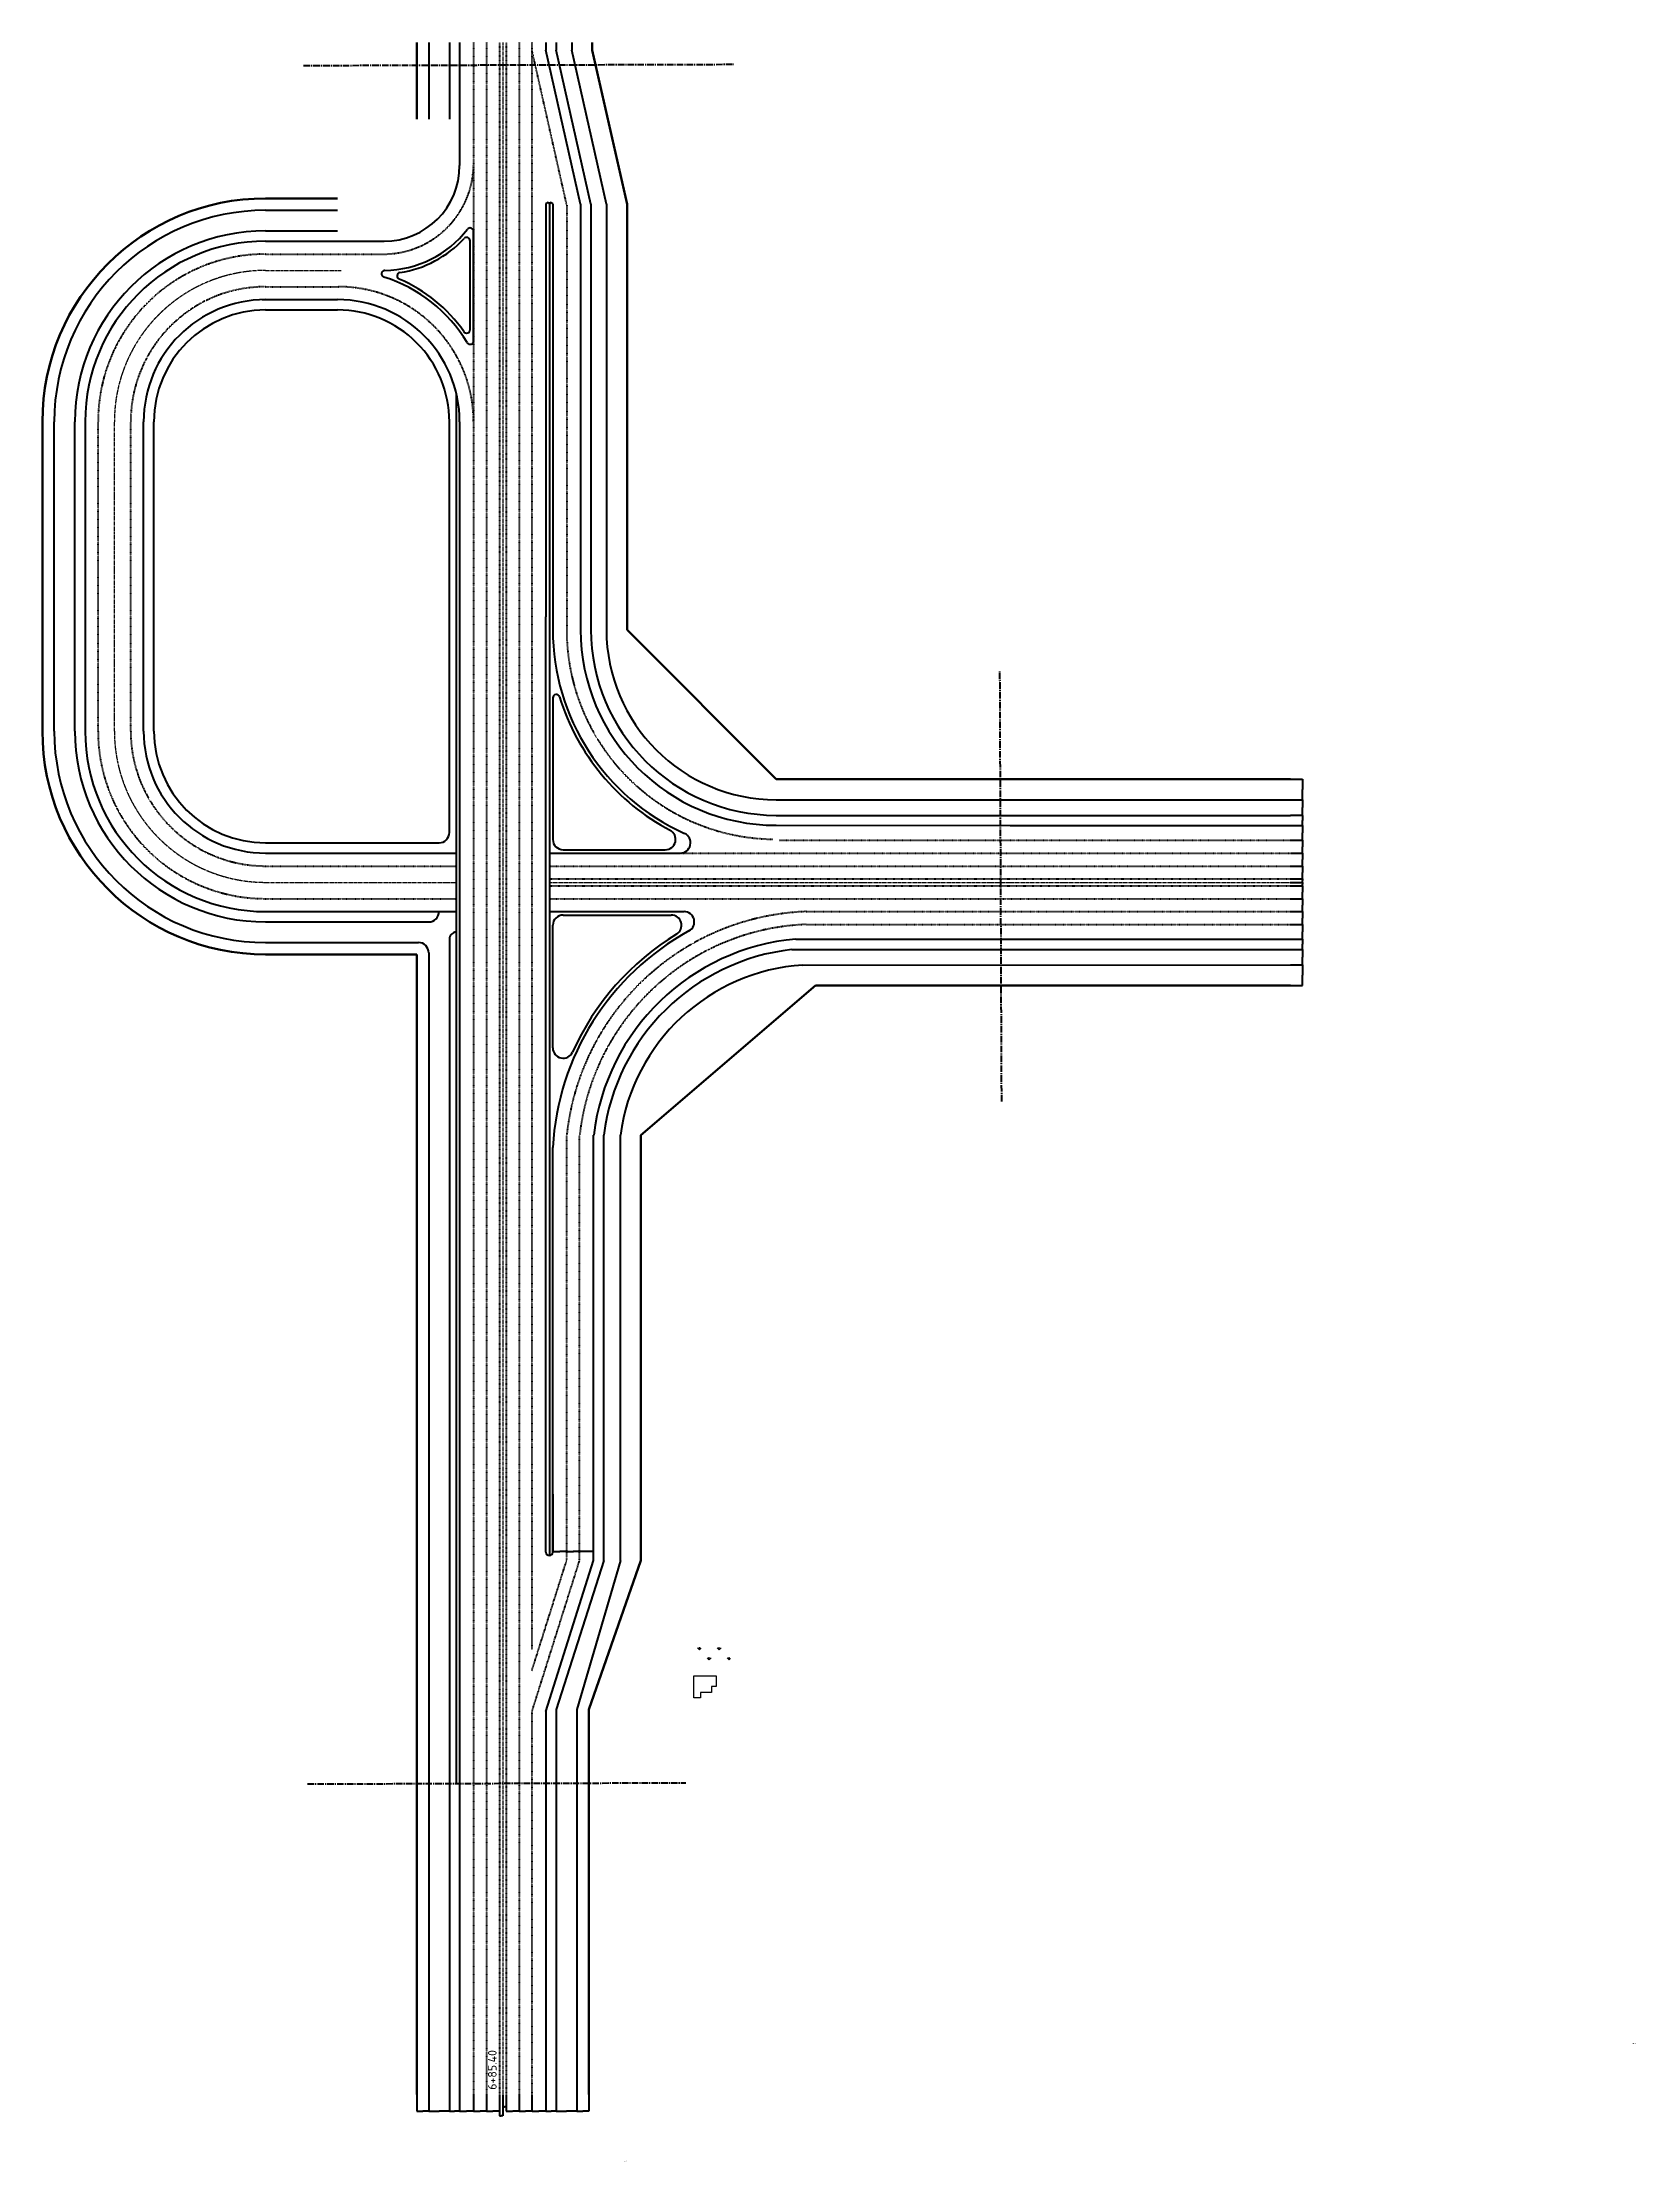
# Model space of a CAD drawing. Header units: millimetres. Extents: x -492806 to 8131902, y -181351 to 2373952.
# Drawn here: x 2627457 to 3090994, y -49613 to 566844 of the extents above; entities that cross this region are included whole.
import ezdxf

# ---------------------------------------------------------------- set-up
doc = ezdxf.new("R2010")
doc.units = ezdxf.units.MM
doc.header["$LTSCALE"] = 50
doc.linetypes.add('ACAD_ISO03W100', pattern=[30, 12, -18])
doc.linetypes.add('CENTER2', pattern=[28.575, 19.05, -3.175, 3.175, -3.175])
for name, color, linetype in [('C-ROAD-TEXT', 1, 'Continuous'), ('край проїзжої частини і тротуарів', 150, 'Continuous'), ('Отмостка', 7, 'Continuous'), ('Полоси руху', 2, 'ACAD_ISO03W100'), ('Трава', 80, 'Continuous')]:
    doc.layers.add(name, color=color, linetype=linetype)
for name, color, linetype, lineweight in [('text', 5, 'Continuous', 15), ('Забудова', 40, 'Continuous', 40), ('Оси магистралей', 1, 'CENTER2', 9), ('Червоні лінії', 1, 'Continuous', 30)]:
    doc.layers.add(name, color=color, linetype=linetype, lineweight=lineweight)
doc.styles.get("Standard").update_dxf_attribs({"font": 'tahoma.ttf'})
doc.styles.add('СПДС', font='isocpeur.ttf')
doc.dimstyles.get("Standard").update_dxf_attribs({"dimtxt": 0.18, "dimasz": 0.18, "dimexe": 0.18, "dimexo": 0.0625, "dimgap": 0.09, "dimtad": 0, "dimtih": 1, "dimtoh": 1, "dimdec": 4, "dimzin": 0, "dimdsep": 46, "dimtxsty": 'Standard', "dimcen": 0.09, "dimadec": 0, "dimazin": 0, "dimtfac": 1, "dimtdec": 4, "dimtofl": 0, "dimtmove": 0, "dimatfit": 3, "dimfxl": 1, "dimtolj": 1, "dimtzin": 0, "dimarcsym": 0})

# ---------------------------------------------------------------- blocks, each defined once
blk = doc.blocks.new('*D326')
at = {"layer": 'Defpoints', "color": 0, "transparency": 16777216}
for p in [(2736407, -29934), (2739857, -30069), (2739857, -34934)]:
    blk.add_point(p, dxfattribs=at)
at = {"layer": 'край проїзжої частини і тротуарів', "color": 0, "lineweight": -2, "transparency": 16777216}
for p, q in [((2736407, -29934), (2736407, -34934)), ((2739857, -30069), (2739857, -34934)), ((2736407, -34934), (2738130, -34934)), ((2739857, -34934), (2738135, -34934))]:
    blk.add_line(p, q, dxfattribs=at)
at = {"layer": 'край проїзжої частини і тротуарів', "color": 0, "transparency": 16777216}
for points in [[(2736407, -34934), (2736407, -34934), (2736407, -34934)], [(2739857, -34934), (2739857, -34934), (2739857, -34934)]]:
    blk.add_solid(points, dxfattribs=at)
at = {"layer": 'край проїзжої частини і тротуарів', "color": 0, "transparency": 16777216, "insert": (2738132, -34934), "char_height": 1, "attachment_point": 5}
blk.add_mtext('\\A1;3450.36', dxfattribs=at)
blk = doc.blocks.new('*D327')
at = {"layer": 'Defpoints', "color": 0, "transparency": 16777216}
for p in [(2739857, -30131), (2745857, -30069), (2745857, -34920)]:
    blk.add_point(p, dxfattribs=at)
at = {"layer": 'край проїзжої частини і тротуарів', "color": 0, "lineweight": -2, "transparency": 16777216}
for p, q in [((2739857, -30132), (2739857, -34920)), ((2745857, -30069), (2745857, -34920)), ((2739858, -34920), (2742855, -34920)), ((2745857, -34920), (2742860, -34920))]:
    blk.add_line(p, q, dxfattribs=at)
at = {"layer": 'край проїзжої частини і тротуарів', "color": 0, "transparency": 16777216}
for points in [[(2739858, -34920), (2739858, -34920), (2739857, -34920)], [(2745857, -34920), (2745857, -34920), (2745857, -34920)]]:
    blk.add_solid(points, dxfattribs=at)
at = {"layer": 'край проїзжої частини і тротуарів', "color": 0, "transparency": 16777216, "insert": (2742857, -34920), "char_height": 1, "attachment_point": 5}
blk.add_mtext('\\A1;6000.00', dxfattribs=at)
blk = doc.blocks.new('*D328')
at = {"layer": 'Defpoints', "color": 0, "transparency": 16777216}
for p in [(2745857, -30069), (2748857, -30069), (2748857, -34920)]:
    blk.add_point(p, dxfattribs=at)
at = {"layer": 'край проїзжої частини і тротуарів', "color": 0, "lineweight": -2, "transparency": 16777216}
for p, q in [((2745857, -30069), (2745857, -34921)), ((2748857, -30069), (2748857, -34921)), ((2745858, -34920), (2747355, -34920)), ((2748857, -34920), (2747360, -34920))]:
    blk.add_line(p, q, dxfattribs=at)
at = {"layer": 'край проїзжої частини і тротуарів', "color": 0, "transparency": 16777216}
for points in [[(2745858, -34920), (2745858, -34920), (2745857, -34920)], [(2748857, -34920), (2748857, -34920), (2748857, -34920)]]:
    blk.add_solid(points, dxfattribs=at)
at = {"layer": 'край проїзжої частини і тротуарів', "color": 0, "transparency": 16777216, "insert": (2747357, -34920), "char_height": 1, "attachment_point": 5}
blk.add_mtext('\\A1;3000.00', dxfattribs=at)
blk = doc.blocks.new('*D329')
at = {"layer": 'Defpoints', "color": 0, "transparency": 16777216}
for p in [(2748857, -30131), (2752907, -30069), (2752907, -34919)]:
    blk.add_point(p, dxfattribs=at)
at = {"layer": 'край проїзжої частини і тротуарів', "color": 0, "lineweight": -2, "transparency": 16777216}
for p, q in [((2748857, -30132), (2748857, -34919)), ((2752907, -30069), (2752907, -34919)), ((2748858, -34919), (2750880, -34919)), ((2752907, -34919), (2750885, -34919))]:
    blk.add_line(p, q, dxfattribs=at)
at = {"layer": 'край проїзжої частини і тротуарів', "color": 0, "transparency": 16777216}
for points in [[(2748858, -34919), (2748858, -34919), (2748857, -34919)], [(2752907, -34919), (2752907, -34919), (2752907, -34919)]]:
    blk.add_solid(points, dxfattribs=at)
at = {"layer": 'край проїзжої частини і тротуарів', "color": 0, "transparency": 16777216, "insert": (2750882, -34919), "char_height": 1, "attachment_point": 5}
blk.add_mtext('\\A1;4050.00', dxfattribs=at)
blk = doc.blocks.new('*D330')
at = {"layer": 'Defpoints', "color": 0, "transparency": 16777216}
for p in [(2752907, -30069), (2756657, -30069), (2756657, -34921)]:
    blk.add_point(p, dxfattribs=at)
at = {"layer": 'край проїзжої частини і тротуарів', "color": 0, "lineweight": -2, "transparency": 16777216}
for p, q in [((2752907, -30069), (2752907, -34921)), ((2756657, -30069), (2756657, -34921)), ((2752908, -34921), (2754780, -34921)), ((2756657, -34921), (2754785, -34921))]:
    blk.add_line(p, q, dxfattribs=at)
at = {"layer": 'край проїзжої частини і тротуарів', "color": 0, "transparency": 16777216}
for points in [[(2752908, -34921), (2752908, -34921), (2752907, -34921)], [(2756657, -34921), (2756657, -34921), (2756657, -34921)]]:
    blk.add_solid(points, dxfattribs=at)
at = {"layer": 'край проїзжої частини і тротуарів', "color": 0, "transparency": 16777216, "insert": (2754782, -34921), "char_height": 1, "attachment_point": 5}
blk.add_mtext('\\A1;3750.00', dxfattribs=at)
blk = doc.blocks.new('*D331')
at = {"layer": 'Defpoints', "color": 0, "transparency": 16777216}
for p in [(2756657, -30069), (2760407, -30069), (2760407, -34908)]:
    blk.add_point(p, dxfattribs=at)
at = {"layer": 'край проїзжої частини і тротуарів', "color": 0, "lineweight": -2, "transparency": 16777216}
for p, q in [((2756657, -30069), (2756657, -34909)), ((2760407, -30069), (2760407, -34909)), ((2756658, -34908), (2758530, -34908)), ((2760407, -34908), (2758535, -34908))]:
    blk.add_line(p, q, dxfattribs=at)
at = {"layer": 'край проїзжої частини і тротуарів', "color": 0, "transparency": 16777216}
for points in [[(2756658, -34908), (2756658, -34908), (2756657, -34908)], [(2760407, -34908), (2760407, -34908), (2760407, -34908)]]:
    blk.add_solid(points, dxfattribs=at)
at = {"layer": 'край проїзжої частини і тротуарів', "color": 0, "transparency": 16777216, "insert": (2758532, -34908), "char_height": 1, "attachment_point": 5}
blk.add_mtext('\\A1;3750.00', dxfattribs=at)
blk = doc.blocks.new('*D332')
at = {"layer": 'Defpoints', "color": 0, "transparency": 16777216}
for p in [(2760407, -30069), (2761407, -30069), (2761407, -36304)]:
    blk.add_point(p, dxfattribs=at)
at = {"layer": 'край проїзжої частини і тротуарів', "color": 0, "lineweight": -2, "transparency": 16777216}
for p, q in [((2760407, -30069), (2760407, -36305)), ((2761407, -30069), (2761407, -36305)), ((2760408, -36304), (2760905, -36304)), ((2761407, -36304), (2760910, -36304))]:
    blk.add_line(p, q, dxfattribs=at)
at = {"layer": 'край проїзжої частини і тротуарів', "color": 0, "transparency": 16777216}
for points in [[(2760408, -36304), (2760408, -36304), (2760407, -36304)], [(2761407, -36304), (2761407, -36304), (2761407, -36304)]]:
    blk.add_solid(points, dxfattribs=at)
at = {"layer": 'край проїзжої частини і тротуарів', "color": 0, "transparency": 16777216, "insert": (2760907, -36304), "char_height": 1, "attachment_point": 5}
blk.add_mtext('\\A1;1000.00', dxfattribs=at)
blk = doc.blocks.new('*D333')
at = {"layer": 'Defpoints', "color": 0, "transparency": 16777216}
for p in [(2761407, -30131), (2762407, -30069), (2762407, -33702)]:
    blk.add_point(p, dxfattribs=at)
at = {"layer": 'край проїзжої частини і тротуарів', "color": 0, "lineweight": -2, "transparency": 16777216}
for p, q in [((2761407, -30132), (2761407, -33702)), ((2762407, -30069), (2762407, -33702)), ((2761408, -33702), (2761905, -33702)), ((2762407, -33702), (2761910, -33702))]:
    blk.add_line(p, q, dxfattribs=at)
at = {"layer": 'край проїзжої частини і тротуарів', "color": 0, "transparency": 16777216}
for points in [[(2761408, -33702), (2761408, -33702), (2761407, -33702)], [(2762407, -33702), (2762407, -33702), (2762407, -33702)]]:
    blk.add_solid(points, dxfattribs=at)
at = {"layer": 'край проїзжої частини і тротуарів', "color": 0, "transparency": 16777216, "insert": (2761907, -33702), "char_height": 1, "attachment_point": 5}
blk.add_mtext('\\A1;1000.00', dxfattribs=at)
blk = doc.blocks.new('*D334')
at = {"layer": 'Defpoints', "color": 0, "transparency": 16777216}
for p in [(2762407, -30131), (2766157, -30069), (2766157, -34903)]:
    blk.add_point(p, dxfattribs=at)
at = {"layer": 'край проїзжої частини і тротуарів', "color": 0, "lineweight": -2, "transparency": 16777216}
for p, q in [((2762407, -30132), (2762407, -34903)), ((2766157, -30069), (2766157, -34903)), ((2762408, -34903), (2764280, -34903)), ((2766157, -34903), (2764285, -34903))]:
    blk.add_line(p, q, dxfattribs=at)
at = {"layer": 'край проїзжої частини і тротуарів', "color": 0, "transparency": 16777216}
for points in [[(2762408, -34903), (2762408, -34903), (2762407, -34903)], [(2766157, -34903), (2766157, -34903), (2766157, -34903)]]:
    blk.add_solid(points, dxfattribs=at)
at = {"layer": 'край проїзжої частини і тротуарів', "color": 0, "transparency": 16777216, "insert": (2764282, -34903), "char_height": 1, "attachment_point": 5}
blk.add_mtext('\\A1;3750.00', dxfattribs=at)
blk = doc.blocks.new('*D335')
at = {"layer": 'Defpoints', "color": 0, "transparency": 16777216}
for p in [(2766157, -30131), (2769907, -30069), (2769907, -34892)]:
    blk.add_point(p, dxfattribs=at)
at = {"layer": 'край проїзжої частини і тротуарів', "color": 0, "lineweight": -2, "transparency": 16777216}
for p, q in [((2766157, -30132), (2766157, -34892)), ((2769907, -30069), (2769907, -34892)), ((2766158, -34892), (2768030, -34892)), ((2769907, -34892), (2768035, -34892))]:
    blk.add_line(p, q, dxfattribs=at)
at = {"layer": 'край проїзжої частини і тротуарів', "color": 0, "transparency": 16777216}
for points in [[(2766158, -34892), (2766158, -34892), (2766157, -34892)], [(2769907, -34892), (2769907, -34892), (2769907, -34892)]]:
    blk.add_solid(points, dxfattribs=at)
at = {"layer": 'край проїзжої частини і тротуарів', "color": 0, "transparency": 16777216, "insert": (2768032, -34892), "char_height": 1, "attachment_point": 5}
blk.add_mtext('\\A1;3750.00', dxfattribs=at)
blk = doc.blocks.new('*D336')
at = {"layer": 'Defpoints', "color": 0, "transparency": 16777216}
for p in [(2769907, -30131), (2773957, -30069), (2773957, -34913)]:
    blk.add_point(p, dxfattribs=at)
at = {"layer": 'край проїзжої частини і тротуарів', "color": 0, "lineweight": -2, "transparency": 16777216}
for p, q in [((2769907, -30132), (2769907, -34913)), ((2773957, -30069), (2773957, -34913)), ((2769908, -34913), (2771930, -34913)), ((2773957, -34913), (2771935, -34913))]:
    blk.add_line(p, q, dxfattribs=at)
at = {"layer": 'край проїзжої частини і тротуарів', "color": 0, "transparency": 16777216}
for points in [[(2769908, -34913), (2769908, -34913), (2769907, -34913)], [(2773957, -34913), (2773957, -34913), (2773957, -34913)]]:
    blk.add_solid(points, dxfattribs=at)
at = {"layer": 'край проїзжої частини і тротуарів', "color": 0, "transparency": 16777216, "insert": (2771932, -34913), "char_height": 1, "attachment_point": 5}
blk.add_mtext('\\A1;4050.00', dxfattribs=at)
blk = doc.blocks.new('*D337')
at = {"layer": 'Defpoints', "color": 0, "transparency": 16777216}
for p in [(2773957, -30131), (2776957, -30069), (2776957, -34913)]:
    blk.add_point(p, dxfattribs=at)
at = {"layer": 'край проїзжої частини і тротуарів', "color": 0, "lineweight": -2, "transparency": 16777216}
for p, q in [((2773957, -30132), (2773957, -34913)), ((2776957, -30069), (2776957, -34913)), ((2773958, -34913), (2775455, -34913)), ((2776957, -34913), (2775460, -34913))]:
    blk.add_line(p, q, dxfattribs=at)
at = {"layer": 'край проїзжої частини і тротуарів', "color": 0, "transparency": 16777216}
for points in [[(2773958, -34913), (2773958, -34913), (2773957, -34913)], [(2776957, -34913), (2776957, -34913), (2776957, -34913)]]:
    blk.add_solid(points, dxfattribs=at)
at = {"layer": 'край проїзжої частини і тротуарів', "color": 0, "transparency": 16777216, "insert": (2775457, -34913), "char_height": 1, "attachment_point": 5}
blk.add_mtext('\\A1;3000.00', dxfattribs=at)
blk = doc.blocks.new('*D338')
at = {"layer": 'Defpoints', "color": 0, "transparency": 16777216}
for p in [(2776957, -30131), (2782957, -30069), (2782957, -34921)]:
    blk.add_point(p, dxfattribs=at)
at = {"layer": 'край проїзжої частини і тротуарів', "color": 0, "lineweight": -2, "transparency": 16777216}
for p, q in [((2776957, -30132), (2776957, -34921)), ((2782957, -30069), (2782957, -34921)), ((2776958, -34921), (2779955, -34921)), ((2782957, -34921), (2779960, -34921))]:
    blk.add_line(p, q, dxfattribs=at)
at = {"layer": 'край проїзжої частини і тротуарів', "color": 0, "transparency": 16777216}
for points in [[(2776958, -34921), (2776958, -34921), (2776957, -34921)], [(2782957, -34921), (2782957, -34921), (2782957, -34921)]]:
    blk.add_solid(points, dxfattribs=at)
at = {"layer": 'край проїзжої частини і тротуарів', "color": 0, "transparency": 16777216, "insert": (2779957, -34921), "char_height": 1, "attachment_point": 5}
blk.add_mtext('\\A1;6000.00', dxfattribs=at)
blk = doc.blocks.new('*D339')
at = {"layer": 'Defpoints', "color": 0, "transparency": 16777216}
for p in [(2782957, -30131), (2786407, -30069), (2786407, -34926)]:
    blk.add_point(p, dxfattribs=at)
at = {"layer": 'край проїзжої частини і тротуарів', "color": 0, "lineweight": -2, "transparency": 16777216}
for p, q in [((2782957, -30132), (2782957, -34926)), ((2786407, -30069), (2786407, -34926)), ((2782958, -34926), (2784680, -34926)), ((2786407, -34926), (2784685, -34926))]:
    blk.add_line(p, q, dxfattribs=at)
at = {"layer": 'край проїзжої частини і тротуарів', "color": 0, "transparency": 16777216}
for points in [[(2782958, -34926), (2782958, -34926), (2782957, -34926)], [(2786407, -34926), (2786407, -34926), (2786407, -34926)]]:
    blk.add_solid(points, dxfattribs=at)
at = {"layer": 'край проїзжої частини і тротуарів', "color": 0, "transparency": 16777216, "insert": (2784682, -34926), "char_height": 1, "attachment_point": 5}
blk.add_mtext('\\A1;3450.00', dxfattribs=at)
blk = doc.blocks.new('*D324')
at = {"layer": 'Defpoints', "color": 0, "transparency": 16777216}
for p in [(2775957, 144506), (2780008, 127862), (2780008, 127862)]:
    blk.add_point(p, dxfattribs=at)
at = {"layer": 'край проїзжої частини і тротуарів', "color": 0, "lineweight": -2, "transparency": 16777216}
for p, q in [((2775957, 144506), (2775957, 127862)), ((2775958, 127862), (2777980, 127862)), ((2780008, 127862), (2777985, 127862)), ((2780008, 127862), (2780008, 127863))]:
    blk.add_line(p, q, dxfattribs=at)
at = {"layer": 'край проїзжої частини і тротуарів', "color": 0, "transparency": 16777216}
for points in [[(2775958, 127862), (2775958, 127862), (2775957, 127862)], [(2780008, 127862), (2780008, 127862), (2780008, 127862)]]:
    blk.add_solid(points, dxfattribs=at)
at = {"layer": 'край проїзжої частини і тротуарів', "color": 0, "transparency": 16777216, "insert": (2777983, 127862), "char_height": 1, "attachment_point": 5}
blk.add_mtext('\\A1;4050.64', dxfattribs=at)
blk = doc.blocks.new('*D325')
at = {"layer": 'Defpoints', "color": 0, "transparency": 16777216}
for p in [(2780008, 127853), (2783758, 127853), (2783758, 127853)]:
    blk.add_point(p, dxfattribs=at)
at = {"layer": 'край проїзжої частини і тротуарів', "color": 0, "lineweight": -2, "transparency": 16777216}
for p, q in [((2780008, 127853), (2780008, 127853)), ((2780008, 127853), (2781880, 127853)), ((2783757, 127853), (2781885, 127853)), ((2783758, 127853), (2783758, 127853))]:
    blk.add_line(p, q, dxfattribs=at)
at = {"layer": 'край проїзжої частини і тротуарів', "color": 0, "transparency": 16777216}
for points in [[(2780008, 127853), (2780008, 127853), (2780008, 127853)], [(2783757, 127853), (2783757, 127853), (2783758, 127853)]]:
    blk.add_solid(points, dxfattribs=at)
at = {"layer": 'край проїзжої частини і тротуарів', "color": 0, "transparency": 16777216, "insert": (2781883, 127853), "char_height": 1, "attachment_point": 5}
blk.add_mtext('\\A1;3750.00', dxfattribs=at)
blk = doc.blocks.new('*D340')
at = {"layer": 'Defpoints', "color": 0, "transparency": 16777216}
for p in [(2780008, 127853), (2787808, 127853), (2787808, 125258)]:
    blk.add_point(p, dxfattribs=at)
at = {"layer": 'край проїзжої частини і тротуарів', "color": 0, "lineweight": -2, "transparency": 16777216}
for p, q in [((2780008, 127853), (2780008, 127853)), ((2780008, 127853), (2782030, 127853)), ((2787807, 127853), (2782036, 127853)), ((2787808, 125258), (2787808, 127853))]:
    blk.add_line(p, q, dxfattribs=at)
at = {"layer": 'край проїзжої частини і тротуарів', "color": 0, "transparency": 16777216}
for points in [[(2780008, 127853), (2780008, 127853), (2780008, 127853)], [(2787807, 127853), (2787807, 127853), (2787808, 127853)]]:
    blk.add_solid(points, dxfattribs=at)
at = {"layer": 'край проїзжої частини і тротуарів', "color": 0, "transparency": 16777216, "insert": (2782033, 127853), "char_height": 1, "attachment_point": 5}
blk.add_mtext('\\A1;7799.82', dxfattribs=at)
blk = doc.blocks.new('*D341')
at = {"layer": 'Defpoints', "color": 0, "transparency": 16777216}
for p in [(2990611, 352503), (2990611, 346503), (2994049, 346503)]:
    blk.add_point(p, dxfattribs=at)
at = {"layer": 'край проїзжої частини і тротуарів', "color": 0, "lineweight": -2, "transparency": 16777216}
for p, q in [((2990611, 352503), (2994049, 352503)), ((2994049, 352502), (2994049, 349503)), ((2990611, 346503), (2994049, 346503)), ((2994049, 346503), (2994049, 349502))]:
    blk.add_line(p, q, dxfattribs=at)
at = {"layer": 'край проїзжої частини і тротуарів', "color": 0, "transparency": 16777216}
for points in [[(2994049, 352502), (2994049, 352502), (2994049, 352503)], [(2994049, 346503), (2994049, 346503), (2994049, 346503)]]:
    blk.add_solid(points, dxfattribs=at)
at = {"layer": 'край проїзжої частини і тротуарів', "color": 0, "transparency": 16777216, "insert": (2994049, 349503), "char_height": 1, "attachment_point": 5}
blk.add_mtext('\\A1;6000.00', dxfattribs=at)
blk = doc.blocks.new('*D342')
at = {"layer": 'Defpoints', "color": 0, "transparency": 16777216}
for p in [(2990611, 346503), (2990611, 342003), (2994049, 342003)]:
    blk.add_point(p, dxfattribs=at)
at = {"layer": 'край проїзжої частини і тротуарів', "color": 0, "lineweight": -2, "transparency": 16777216}
for p, q in [((2990611, 346503), (2994049, 346503)), ((2994049, 346502), (2994049, 344253)), ((2990611, 342003), (2994049, 342003)), ((2994049, 342003), (2994049, 344252))]:
    blk.add_line(p, q, dxfattribs=at)
at = {"layer": 'край проїзжої частини і тротуарів', "color": 0, "transparency": 16777216}
for points in [[(2994049, 346502), (2994049, 346502), (2994049, 346503)], [(2994049, 342003), (2994049, 342003), (2994049, 342003)]]:
    blk.add_solid(points, dxfattribs=at)
at = {"layer": 'край проїзжої частини і тротуарів', "color": 0, "transparency": 16777216, "insert": (2994049, 344253), "char_height": 1, "attachment_point": 5}
blk.add_mtext('\\A1;4500.00', dxfattribs=at)
blk = doc.blocks.new('*D343')
at = {"layer": 'Defpoints', "color": 0, "transparency": 16777216}
for p in [(2990611, 342003), (2990611, 339003), (2994049, 339003)]:
    blk.add_point(p, dxfattribs=at)
at = {"layer": 'край проїзжої частини і тротуарів', "color": 0, "lineweight": -2, "transparency": 16777216}
for p, q in [((2990611, 342003), (2994049, 342003)), ((2994049, 342002), (2994049, 340503)), ((2994049, 339003), (2994049, 340502)), ((2990611, 339003), (2994049, 339003))]:
    blk.add_line(p, q, dxfattribs=at)
at = {"layer": 'край проїзжої частини і тротуарів', "color": 0, "transparency": 16777216}
for points in [[(2994049, 342002), (2994049, 342002), (2994049, 342003)], [(2994049, 339003), (2994049, 339003), (2994049, 339003)]]:
    blk.add_solid(points, dxfattribs=at)
at = {"layer": 'край проїзжої частини і тротуарів', "color": 0, "transparency": 16777216, "insert": (2994049, 340503), "char_height": 1, "attachment_point": 5}
blk.add_mtext('\\A1;3000.00', dxfattribs=at)
blk = doc.blocks.new('*D344')
at = {"layer": 'Defpoints', "color": 0, "transparency": 16777216}
for p in [(2990611, 339003), (2990611, 334753), (2994049, 334753)]:
    blk.add_point(p, dxfattribs=at)
at = {"layer": 'край проїзжої частини і тротуарів', "color": 0, "lineweight": -2, "transparency": 16777216}
for p, q in [((2990611, 339003), (2994049, 339003)), ((2990611, 334753), (2994049, 334753)), ((2994049, 339002), (2994049, 336878)), ((2994049, 334753), (2994049, 336877))]:
    blk.add_line(p, q, dxfattribs=at)
at = {"layer": 'край проїзжої частини і тротуарів', "color": 0, "transparency": 16777216}
for points in [[(2994049, 339002), (2994049, 339002), (2994049, 339003)], [(2994049, 334753), (2994049, 334753), (2994049, 334753)]]:
    blk.add_solid(points, dxfattribs=at)
at = {"layer": 'край проїзжої частини і тротуарів', "color": 0, "transparency": 16777216, "insert": (2994049, 336878), "char_height": 1, "attachment_point": 5}
blk.add_mtext('\\A1;4250.00', dxfattribs=at)
blk = doc.blocks.new('*D345')
at = {"layer": 'Defpoints', "color": 0, "transparency": 16777216}
for p in [(2990611, 334753), (2990611, 331003), (2994049, 331003)]:
    blk.add_point(p, dxfattribs=at)
at = {"layer": 'край проїзжої частини і тротуарів', "color": 0, "lineweight": -2, "transparency": 16777216}
for p, q in [((2990611, 334753), (2994049, 334753)), ((2994049, 334752), (2994049, 332878)), ((2990611, 331003), (2994049, 331003)), ((2994049, 331003), (2994049, 332877))]:
    blk.add_line(p, q, dxfattribs=at)
at = {"layer": 'край проїзжої частини і тротуарів', "color": 0, "transparency": 16777216}
for points in [[(2994049, 334752), (2994049, 334752), (2994049, 334753)], [(2994049, 331003), (2994049, 331003), (2994049, 331003)]]:
    blk.add_solid(points, dxfattribs=at)
at = {"layer": 'край проїзжої частини і тротуарів', "color": 0, "transparency": 16777216, "insert": (2994049, 332878), "char_height": 1, "attachment_point": 5}
blk.add_mtext('\\A1;3750.00', dxfattribs=at)
blk = doc.blocks.new('*D346')
at = {"layer": 'Defpoints', "color": 0, "transparency": 16777216}
for p in [(2990611, 331003), (2990611, 327253), (2994049, 327253)]:
    blk.add_point(p, dxfattribs=at)
at = {"layer": 'край проїзжої частини і тротуарів', "color": 0, "lineweight": -2, "transparency": 16777216}
for p, q in [((2990611, 331003), (2994049, 331003)), ((2990611, 327253), (2994049, 327253)), ((2994049, 331002), (2994049, 329128)), ((2994049, 327253), (2994049, 329127))]:
    blk.add_line(p, q, dxfattribs=at)
at = {"layer": 'край проїзжої частини і тротуарів', "color": 0, "transparency": 16777216}
for points in [[(2994049, 331002), (2994049, 331002), (2994049, 331003)], [(2994049, 327253), (2994049, 327253), (2994049, 327253)]]:
    blk.add_solid(points, dxfattribs=at)
at = {"layer": 'край проїзжої частини і тротуарів', "color": 0, "transparency": 16777216, "insert": (2994049, 329128), "char_height": 1, "attachment_point": 5}
blk.add_mtext('\\A1;3750.00', dxfattribs=at)
blk = doc.blocks.new('*D347')
at = {"layer": 'Defpoints', "color": 0, "transparency": 16777216}
for p in [(2990611, 327253), (2990611, 323503), (2994049, 323503)]:
    blk.add_point(p, dxfattribs=at)
at = {"layer": 'край проїзжої частини і тротуарів', "color": 0, "lineweight": -2, "transparency": 16777216}
for p, q in [((2990611, 327253), (2994049, 327253)), ((2994049, 327252), (2994049, 325378)), ((2990611, 323503), (2994049, 323503)), ((2994049, 323503), (2994049, 325377))]:
    blk.add_line(p, q, dxfattribs=at)
at = {"layer": 'край проїзжої частини і тротуарів', "color": 0, "transparency": 16777216}
for points in [[(2994049, 327252), (2994049, 327252), (2994049, 327253)], [(2994049, 323503), (2994049, 323503), (2994049, 323503)]]:
    blk.add_solid(points, dxfattribs=at)
at = {"layer": 'край проїзжої частини і тротуарів', "color": 0, "transparency": 16777216, "insert": (2994049, 325378), "char_height": 1, "attachment_point": 5}
blk.add_mtext('\\A1;3750.00', dxfattribs=at)
blk = doc.blocks.new('*D348')
at = {"layer": 'Defpoints', "color": 0, "transparency": 16777216}
for p in [(2990525, 322506), (2990611, 323503), (2994049, 322506)]:
    blk.add_point(p, dxfattribs=at)
at = {"layer": 'край проїзжої частини і тротуарів', "color": 0, "lineweight": -2, "transparency": 16777216}
for p, q in [((2990525, 322506), (2994049, 322506)), ((2990611, 323503), (2994049, 323503)), ((2994049, 323502), (2994049, 323005)), ((2994049, 322506), (2994049, 323004))]:
    blk.add_line(p, q, dxfattribs=at)
at = {"layer": 'край проїзжої частини і тротуарів', "color": 0, "transparency": 16777216}
for points in [[(2994049, 323502), (2994049, 323502), (2994049, 323503)], [(2994049, 322506), (2994049, 322506), (2994049, 322506)]]:
    blk.add_solid(points, dxfattribs=at)
at = {"layer": 'край проїзжої частини і тротуарів', "color": 0, "transparency": 16777216, "insert": (2994049, 323004), "char_height": 1, "attachment_point": 5}
blk.add_mtext('\\A1;996.4', dxfattribs=at)
blk = doc.blocks.new('*D349')
at = {"layer": 'Defpoints', "color": 0, "transparency": 16777216}
for p in [(2990525, 322506), (2990611, 321510), (2994049, 321510)]:
    blk.add_point(p, dxfattribs=at)
at = {"layer": 'край проїзжої частини і тротуарів', "color": 0, "lineweight": -2, "transparency": 16777216}
for p, q in [((2990525, 322506), (2994049, 322506)), ((2990611, 321510), (2994049, 321510)), ((2994049, 322506), (2994049, 322009)), ((2994049, 321510), (2994049, 322007))]:
    blk.add_line(p, q, dxfattribs=at)
at = {"layer": 'край проїзжої частини і тротуарів', "color": 0, "transparency": 16777216}
for points in [[(2994049, 322506), (2994049, 322506), (2994049, 322506)], [(2994049, 321510), (2994049, 321510), (2994049, 321510)]]:
    blk.add_solid(points, dxfattribs=at)
at = {"layer": 'край проїзжої частини і тротуарів', "color": 0, "transparency": 16777216, "insert": (2994049, 322008), "char_height": 1, "attachment_point": 5}
blk.add_mtext('\\A1;996.4', dxfattribs=at)
blk = doc.blocks.new('*D350')
at = {"layer": 'Defpoints', "color": 0, "transparency": 16777216}
for p in [(2990611, 321510), (2990611, 317760), (2994049, 317760)]:
    blk.add_point(p, dxfattribs=at)
at = {"layer": 'край проїзжої частини і тротуарів', "color": 0, "lineweight": -2, "transparency": 16777216}
for p, q in [((2990611, 321510), (2994049, 321510)), ((2994049, 321510), (2994049, 319635)), ((2990611, 317760), (2994049, 317760)), ((2994049, 317760), (2994049, 319634))]:
    blk.add_line(p, q, dxfattribs=at)
at = {"layer": 'край проїзжої частини і тротуарів', "color": 0, "transparency": 16777216}
for points in [[(2994049, 321510), (2994049, 321510), (2994049, 321510)], [(2994049, 317760), (2994049, 317760), (2994049, 317760)]]:
    blk.add_solid(points, dxfattribs=at)
at = {"layer": 'край проїзжої частини і тротуарів', "color": 0, "transparency": 16777216, "insert": (2994049, 319635), "char_height": 1, "attachment_point": 5}
blk.add_mtext('\\A1;3750.00', dxfattribs=at)
blk = doc.blocks.new('*D351')
at = {"layer": 'Defpoints', "color": 0, "transparency": 16777216}
for p in [(2990611, 317760), (2990611, 314010), (2994049, 314010)]:
    blk.add_point(p, dxfattribs=at)
at = {"layer": 'край проїзжої частини і тротуарів', "color": 0, "lineweight": -2, "transparency": 16777216}
for p, q in [((2990611, 317760), (2994049, 317760)), ((2994049, 317760), (2994049, 315885)), ((2994049, 314010), (2994049, 315884)), ((2990611, 314010), (2994049, 314010))]:
    blk.add_line(p, q, dxfattribs=at)
at = {"layer": 'край проїзжої частини і тротуарів', "color": 0, "transparency": 16777216}
for points in [[(2994049, 317760), (2994049, 317760), (2994049, 317760)], [(2994049, 314010), (2994049, 314010), (2994049, 314010)]]:
    blk.add_solid(points, dxfattribs=at)
at = {"layer": 'край проїзжої частини і тротуарів', "color": 0, "transparency": 16777216, "insert": (2994049, 315885), "char_height": 1, "attachment_point": 5}
blk.add_mtext('\\A1;3750.00', dxfattribs=at)
blk = doc.blocks.new('*D352')
at = {"layer": 'Defpoints', "color": 0, "transparency": 16777216}
for p in [(2990611, 314010), (2990611, 310260), (2994049, 310260)]:
    blk.add_point(p, dxfattribs=at)
at = {"layer": 'край проїзжої частини і тротуарів', "color": 0, "lineweight": -2, "transparency": 16777216}
for p, q in [((2990611, 314010), (2994049, 314010)), ((2990611, 310260), (2994049, 310260)), ((2994049, 314010), (2994049, 312135)), ((2994049, 310260), (2994049, 312134))]:
    blk.add_line(p, q, dxfattribs=at)
at = {"layer": 'край проїзжої частини і тротуарів', "color": 0, "transparency": 16777216}
for points in [[(2994049, 314010), (2994049, 314010), (2994049, 314010)], [(2994049, 310260), (2994049, 310260), (2994049, 310260)]]:
    blk.add_solid(points, dxfattribs=at)
at = {"layer": 'край проїзжої частини і тротуарів', "color": 0, "transparency": 16777216, "insert": (2994049, 312135), "char_height": 1, "attachment_point": 5}
blk.add_mtext('\\A1;3750.00', dxfattribs=at)
blk = doc.blocks.new('*D353')
at = {"layer": 'Defpoints', "color": 0, "transparency": 16777216}
for p in [(2990611, 310260), (2990611, 306010), (2994049, 306010)]:
    blk.add_point(p, dxfattribs=at)
at = {"layer": 'край проїзжої частини і тротуарів', "color": 0, "lineweight": -2, "transparency": 16777216}
for p, q in [((2990611, 310260), (2994049, 310260)), ((2994049, 310260), (2994049, 308135)), ((2990611, 306010), (2994049, 306010)), ((2994049, 306010), (2994049, 308134))]:
    blk.add_line(p, q, dxfattribs=at)
at = {"layer": 'край проїзжої частини і тротуарів', "color": 0, "transparency": 16777216}
for points in [[(2994049, 310260), (2994049, 310260), (2994049, 310260)], [(2994049, 306010), (2994049, 306010), (2994049, 306010)]]:
    blk.add_solid(points, dxfattribs=at)
at = {"layer": 'край проїзжої частини і тротуарів', "color": 0, "transparency": 16777216, "insert": (2994049, 308135), "char_height": 1, "attachment_point": 5}
blk.add_mtext('\\A1;4250.00', dxfattribs=at)
blk = doc.blocks.new('*D354')
at = {"layer": 'Defpoints', "color": 0, "transparency": 16777216}
for p in [(2990611, 306010), (2990611, 303010), (2994049, 303010)]:
    blk.add_point(p, dxfattribs=at)
at = {"layer": 'край проїзжої частини і тротуарів', "color": 0, "lineweight": -2, "transparency": 16777216}
for p, q in [((2990611, 306010), (2994049, 306010)), ((2990611, 303010), (2994049, 303010)), ((2994049, 306010), (2994049, 304510)), ((2994049, 303010), (2994049, 304509))]:
    blk.add_line(p, q, dxfattribs=at)
at = {"layer": 'край проїзжої частини і тротуарів', "color": 0, "transparency": 16777216}
for points in [[(2994049, 306010), (2994049, 306010), (2994049, 306010)], [(2994049, 303010), (2994049, 303010), (2994049, 303010)]]:
    blk.add_solid(points, dxfattribs=at)
at = {"layer": 'край проїзжої частини і тротуарів', "color": 0, "transparency": 16777216, "insert": (2994049, 304510), "char_height": 1, "attachment_point": 5}
blk.add_mtext('\\A1;3000.00', dxfattribs=at)
blk = doc.blocks.new('*D355')
at = {"layer": 'Defpoints', "color": 0, "transparency": 16777216}
for p in [(2990611, 303010), (2990611, 298510), (2994049, 298510)]:
    blk.add_point(p, dxfattribs=at)
at = {"layer": 'край проїзжої частини і тротуарів', "color": 0, "lineweight": -2, "transparency": 16777216}
for p, q in [((2990611, 303010), (2994049, 303010)), ((2994049, 303010), (2994049, 300760)), ((2990611, 298510), (2994049, 298510)), ((2994049, 298510), (2994049, 300759))]:
    blk.add_line(p, q, dxfattribs=at)
at = {"layer": 'край проїзжої частини і тротуарів', "color": 0, "transparency": 16777216}
for points in [[(2994049, 303010), (2994049, 303010), (2994049, 303010)], [(2994049, 298510), (2994049, 298510), (2994049, 298510)]]:
    blk.add_solid(points, dxfattribs=at)
at = {"layer": 'край проїзжої частини і тротуарів', "color": 0, "transparency": 16777216, "insert": (2994049, 300760), "char_height": 1, "attachment_point": 5}
blk.add_mtext('\\A1;4500.00', dxfattribs=at)
blk = doc.blocks.new('*D356')
at = {"layer": 'Defpoints', "color": 0, "transparency": 16777216}
for p in [(2990611, 298510), (2990611, 292510), (2994049, 292510)]:
    blk.add_point(p, dxfattribs=at)
at = {"layer": 'край проїзжої частини і тротуарів', "color": 0, "lineweight": -2, "transparency": 16777216}
for p, q in [((2990611, 298510), (2994049, 298510)), ((2994049, 298510), (2994049, 295510)), ((2990611, 292510), (2994049, 292510)), ((2994049, 292510), (2994049, 295509))]:
    blk.add_line(p, q, dxfattribs=at)
at = {"layer": 'край проїзжої частини і тротуарів', "color": 0, "transparency": 16777216}
for points in [[(2994049, 298510), (2994049, 298510), (2994049, 298510)], [(2994049, 292510), (2994049, 292510), (2994049, 292510)]]:
    blk.add_solid(points, dxfattribs=at)
at = {"layer": 'край проїзжої частини і тротуарів', "color": 0, "transparency": 16777216, "insert": (2994049, 295510), "char_height": 1, "attachment_point": 5}
blk.add_mtext('\\A1;6000.00', dxfattribs=at)

msp = doc.modelspace()

# ---------------------------------------------------------------- hatches: boundary and pattern name
at = {"layer": 'Трава', "lineweight": 5}
h = msp.add_hatch(dxfattribs=at)
h.set_pattern_fill('GRASS', color=0, scale=160)
h.set_pattern_definition([(90, (6517036.5, 3585036.8), (-2873.682, 2873.682), [762, -4985.364]), (45, (6517036.5, 3585037), (-2873.682, 2873.682), [762, -3302]), (135, (6517036.5, 3585037), (-2873.682, -2873.682), [762, -3302])])
h.paths.add_polyline_path([(2827628.116, 95636.887), (2827628.116, 101236.887), (2816428.116, 101236.887), (2816428.116, 95636.887)])

# ---------------------------------------------------------------- linework, layer by layer
at = {"layer": 'Забудова', "color": 0, "lineweight": 15}
msp.add_lwpolyline([(2823535.045, 91742.435), (2823535.045, 88574.411), (2822168.328, 88574.411), (2822168.328, 86846.399), (2818931.368, 86846.399), (2818931.368, 85262.388), (2816989.191, 85262.388), (2816989.191, 91742.435)], close=True, dxfattribs=at)
at = {"layer": 'край проїзжої частини і тротуарів'}
for p, q in [((2739857.427, 566843.769), (2739857.258, 544506.194)), ((2745857.427, 566843.769), (2745857.288, 544506.194)), ((2748857.427, 566843.769), (2748857.427, 531008.367)), ((2773957.427, 566843.769), (2773957.427, 564601.941)), ((2784048.027, 519754.83), (2773957.427, 564601.941)), ((2776957.427, 566843.769), (2776957.427, 564601.941)), ((2787048.027, 519754.83), (2776957.427, 564601.941)), ((2781457.427, 566843.769), (2781457.427, 564601.941)), ((2791548.027, 519754.83), (2781457.427, 564601.941)), ((2692407.427, 518006.26), (2713357.427, 518006.26)), ((2773957.427, 519754.83), (2773957.427, 399754.83)), ((2774957.427, 519754.83), (2774957.427, 126671.087)), ((2775957.427, 519754.83), (2775957.427, 396002.56)), ((2775957.427, 519754.83), (2775957.427, 396002.56)), ((2784048.027, 519754.83), (2784048.027, 396002.56)), ((2787048.027, 519754.83), (2787048.027, 396002.56)), ((2791548.027, 519754.83), (2791548.027, 396002.56)), ((2692407.427, 512006.23), (2713357.427, 512006.23)), ((2752907.427, 480009.976), (2752907.427, 511856.222)), ((2692407.427, 509002.56), (2726861.135, 509008.367)), ((2751907.427, 483288.612), (2751907.427, 509132.666)), ((2691397.381, 492006.298), (2713357.427, 492006.298)), ((2692407.427, 489009.829), (2713357.427, 489009.829)), ((2747873.099, 464808.007), (2747873.099, 332002.56)), ((2630907.327, 366506.194), (2630907.327, 456506.194)), ((2636907.392, 366506.194), (2636907.392, 456506.194)), ((2639907.427, 456506.298), (2639907.427, 366506.194)), ((2656907.427, 366506.194), (2656907.427, 456506.194)), ((2659903.793, 366506.194), (2659903.793, 456506.194)), ((2745857.427, 337002.56), (2745857.427, 456506.292)), ((2748857.427, 456506.298), (2748857.427, 60392.089)), ((2773957.427, 127671.087), (2773957.427, 399754.83)), ((2775957.427, 376148.011), (2775957.427, 335002.56)), ((2840948.027, 339101.13), (2909018.441, 339003.806)), ((2692407.427, 334002.56), (2742857.427, 334002.56)), ((2692407.427, 331006.194), (2736407.427, 331002.56)), ((2736407.427, 331002.56), (2747873.042, 331002.56)), ((2742857.427, 331006.23), (2742857.427, 331002.56)), ((2747873.099, 332002.56), (2747857.427, 60388.984)), ((2774957.427, 331002.56), (2813028.947, 331002.56)), ((2778957.427, 332002.56), (2808698.996, 332002.56)), ((2692407.427, 314009.829), (2736407.427, 314009.829)), ((2692407.427, 311006.159), (2739857.427, 311006.159)), ((2736407.427, 314009.829), (2747872.061, 314009.829)), ((2774957.427, 314009.829), (2814139.379, 314009.829)), ((2775957.427, 274357.956), (2775957.427, 310009.829)), ((2778957.427, 313009.829), (2810417.689, 313009.829)), ((2692407.427, 305006.129), (2736857.427, 305006.129)), ((2745857.427, 306006.159), (2745857.427, -30068.973)), ((2739857.427, 302006.129), (2739857.427, -30068.973)), ((2787807.627, 125257.559), (2787807.627, 249009.829)), ((2790807.627, 125257.559), (2790807.627, 249009.829)), ((2795607.627, 125257.559), (2795607.627, 249009.829)), ((2775957.427, 127671.087), (2775957.427, 245424.711)), ((2775957.427, 127671.087), (2775957.427, 245424.711)), ((2773957.427, 81315.647), (2787807.627, 125257.559)), ((2790807.627, 125257.559), (2776957.427, 81935.818)), ((2795607.627, 125257.559), (2782957.427, 81935.818)), ((2773957.427, 81315.647), (2773957.427, -30068.973)), ((2776957.427, 81935.818), (2776957.427, -30068.973)), ((2782957.427, 81935.818), (2782957.427, -30068.973)), ((2748857.427, 60392.089), (2748857.427, -30068.973))]:
    msp.add_line(p, q, dxfattribs=at)
at = {"layer": 'край проїзжої частини і тротуарів', "ltscale": 0.05}
for p, q in [((2840948.027, 346502.56), (2990610.537, 346502.56)), ((2840948.027, 341998.547), (2990610.537, 342002.56)), ((2909018.441, 339003.806), (2990610.537, 339002.56)), ((2845543.932, 302954.724), (2990610.537, 303009.829)), ((2846675.347, 306009.829), (2990610.537, 306009.829)), ((2848689.388, 298454.681), (2990610.537, 298509.829))]:
    msp.add_line(p, q, dxfattribs=at)
at = {"layer": 'край проїзжої частини і тротуарів'}
for centre, radius, start, end in [((2726857.427, 531008.367), 22000, 270.009657238, 360), ((2692407.427, 456506.194), 61500.066, 90, 180), ((2774457.427, 519754.83), 500, 0, 180), ((2775457.427, 519754.83), 500, 0, 180), ((2692407.427, 456506.194), 55500.036, 90, 180), ((2726642.181, 531527.833), 31020.383, 270.880167341, 322.095549282), ((2751907.427, 511856.222), 1000, 0, 142.095549282), ((2692407.427, 456506.194), 52500, 90, 179.999887349), ((2726642.181, 531527.833), 32020.383, 278.719474788, 317.295100971), ((2750907.427, 509132.666), 1000, 0, 137.295100971), ((2727134.052, 499511.228), 1000, 90.880167341, 252.705499018), ((2731647.965, 498889.085), 1000, 98.719474788, 247.289892245), ((2714006.182, 457348.236), 43159.471, 30.875855102, 72.705499018), ((2714599.372, 458153.299), 43159.471, 34.694051361, 67.289892245), ((2692407.427, 456506.194), 35500, 90, 180), ((2692407.427, 456506.194), 32503.634, 90, 180), ((2713357.427, 456506.298), 35500, 0, 90), ((2713357.427, 456506.298), 32503.531, 359.999990342, 90), ((2750907.427, 483288.612), 1000, 214.694051361, 0), ((2751907.427, 480009.976), 1000, 210.875855102, 0), ((2840957.427, 396002.56), 65000, 180, 245.750371389), ((2840948.027, 396002.56), 56900, 180, 270), ((2841126.048, 396076.299), 54078.071, 180.078126327, 269.81138606), ((2841119.156, 396073.444), 49571.179, 180.081929438, 269.802204512), ((2776957.427, 376148.011), 1000, 17.237700113, 180), ((2840948.027, 396002.56), 66000, 197.237700113, 242.135816907), ((2692407.427, 366506.194), 61500.066, 180, 270), ((2692407.427, 366506.194), 55500.036, 180, 270), ((2692407.427, 366506.194), 52500, 180, 270), ((2692407.427, 366506.194), 35500, 180, 270), ((2692407.427, 366506.194), 32503.634, 180, 270), ((2742857.427, 337002.56), 3000, 270, 0), ((2778957.427, 335002.56), 3000, 180, 270), ((2808698.996, 335002.56), 3000, 270, 62.135816907), ((2813028.947, 334002.56), 3000, 270, 65.750371389), ((2739857.427, 314006.159), 3000, 270, 0), ((2778957.427, 310009.829), 3000, 90, 180), ((2852394.156, 241261.893), 76550, 118.743526352, 176.882695528), ((2810417.689, 310009.829), 3000, 301.40761806, 90), ((2814139.379, 311009.829), 3000, 298.743526352, 90), ((2736857.427, 302006.129), 3000, 0, 90), ((2747857.427, 306006.159), 2000, 89.551023959, 180), ((2852394.156, 241261.893), 77550, 121.40761806, 155.740122903), ((2852394.156, 241261.893), 65000, 95.047504385, 173.154122142), ((2852394.156, 241261.893), 62071.982, 96.336030392, 172.829535329), ((2852394.156, 241261.893), 57312.654, 93.706260908, 172.230556218), ((2778957.427, 274357.956), 3000, 180, 335.740122903), ((2774957.427, 127671.087), 1000, 180, 0)]:
    msp.add_arc(centre, radius, start, end, dxfattribs=at)
at = {"layer": 'Оси магистралей'}
for p, q in [((2761407.427, 566843.769), (2761407.427, -30068.973)), ((2692407.427, 500506.194), (2714367.473, 500506.194)), ((2648407.427, 366506.194), (2648407.427, 456506.194)), ((2692407.427, 322506.194), (2747872.551, 322506.194)), ((2774957.427, 322506.194), (2990525.358, 322506.194))]:
    msp.add_line(p, q, dxfattribs=at)
for centre, start, end in [((2692407.427, 456506.194), 90, 180), ((2692407.427, 366506.194), 180, 270)]:
    msp.add_arc(centre, 44000, start, end, dxfattribs=at)
at = {"layer": 'Отмостка', "linetype": 'CENTER2', "ltscale": 2, "flags": 128}
for points in [[(2703426.91, 560127.07), (2828584.758, 560468.59)], [(2906566.991, 258787.694), (2906055.924, 383944.965)], [(2704617.245, 60254.735), (2814617.275, 60596.255)]]:
    msp.add_lwpolyline(points, dxfattribs=at)
at = {"layer": 'Полоси руху', "ltscale": 0.05}
for p, q in [((2752907.427, 566843.769), (2752907.427, -30068.973)), ((2756657.427, 566843.769), (2756657.427, -30068.973)), ((2766157.427, 566843.769), (2766157.427, -30068.973)), ((2769907.427, 566843.769), (2769907.427, 99333.301)), ((2779998.027, 519672.271), (2769907.427, 564519.382)), ((2779998.027, 519672.271), (2779998.027, 396002.56)), ((2692407.427, 505252.56), (2726861.767, 505258.367)), ((2692407.427, 495759.829), (2713657.427, 495756.194)), ((2643657.427, 366506.194), (2643657.427, 456506.194)), ((2653157.427, 366506.194), (2653157.427, 456506.194)), ((2841948.027, 334752.56), (2990610.537, 334752.56)), ((2692407.427, 327252.56), (2736407.427, 327252.56)), ((2736407.427, 327252.56), (2747872.825, 327252.56)), ((2774957.427, 327252.56), (2990610.537, 327252.56)), ((2813028.947, 331002.56), (2990610.537, 331002.56)), ((2692407.427, 317759.829), (2736407.427, 317759.829)), ((2736407.427, 317759.829), (2747872.277, 317759.829)), ((2774957.427, 317759.829), (2990610.537, 317759.829)), ((2849641.377, 314009.829), (2990610.537, 314009.829)), ((2849713.24, 310259.829), (2990610.537, 310259.829)), ((2780007.627, 125340.118), (2780007.627, 249009.829)), ((2783757.627, 125257.559), (2783757.627, 249009.829)), ((2769907.427, 93294.273), (2780008.064, 125340.113)), ((2769907.427, 81315.647), (2783757.627, 125257.559)), ((2769907.427, 81315.647), (2769907.427, -30068.973))]:
    msp.add_line(p, q, dxfattribs=at)
at = {"layer": 'Полоси руху', "ltscale": 0.001}
for p, q in [((2760407.427, 566843.769), (2760407.427, -30068.973)), ((2762407.427, 566843.769), (2762407.427, -30068.973)), ((2774957.427, 323502.56), (2990610.537, 323502.56)), ((2774957.427, 321509.829), (2990610.537, 321509.829))]:
    msp.add_line(p, q, dxfattribs=at)
at = {"layer": 'Полоси руху', "ltscale": 0.05}
for centre, radius, start, end in [((2726642.181, 531527.833), 26270.383, 270.478925131, 358.866969983), ((2692407.427, 456506.194), 48750, 90, 180), ((2692407.427, 456506.194), 39250, 90, 180), ((2713657.427, 456506.194), 39250, 0, 90), ((2840948.027, 396002.56), 60950, 180, 269.059912221), ((2692407.427, 366506.194), 48750, 180, 270), ((2692407.427, 366506.194), 39250, 180, 270), ((2852394.156, 241261.893), 72800, 92.167035769, 173.890571643), ((2852394.156, 241261.893), 69050, 92.225109185, 173.557409137)]:
    msp.add_arc(centre, radius, start, end, dxfattribs=at)
at = {"layer": 'Червоні лінії'}
for p, q in [((2736407.427, 566843.769), (2736407.224, 544506.194)), ((2787457.427, 566843.769), (2787457.427, 564601.941)), ((2797548.027, 519754.83), (2787457.427, 564601.941)), ((2692407.427, 521456.294), (2713357.427, 521456.294)), ((2797548.027, 519754.83), (2797548.027, 396002.56)), ((2627457.327, 366506.194), (2627457.327, 456506.194)), ((2840948.027, 352502.56), (2797548.027, 396002.56)), ((2692407.427, 301556.129), (2736407.427, 301556.129)), ((2736407.427, 301556.129), (2736407.427, -30068.973)), ((2801607.627, 249009.829), (2852394.156, 292509.829)), ((2801607.627, 125257.559), (2801607.627, 249009.829)), ((2801607.627, 125257.559), (2786407.427, 81935.818)), ((2786407.427, 81935.818), (2786407.427, -30068.973))]:
    msp.add_line(p, q, dxfattribs=at)
at = {"layer": 'Червоні лінії', "ltscale": 0.05}
for p, q in [((2840948.027, 352502.56), (2990610.537, 352502.56)), ((2852394.156, 292509.829), (2990610.537, 292509.829))]:
    msp.add_line(p, q, dxfattribs=at)
at = {"layer": 'Червоні лінії'}
for centre, radius, start, end in [((2692407.427, 456506.194), 64950.1, 90, 180), ((2692407.427, 366506.194), 64950.066, 180, 270)]:
    msp.add_arc(centre, radius, start, end, dxfattribs=at)

# ---------------------------------------------------------------- texts
at = {"layer": 'C-ROAD-TEXT', "color": 1, "linetype": 'Continuous', "lineweight": -3, "insert": (2757109.655, -17157.033), "char_height": 2500, "attachment_point": 3, "rotation": 89.999981276, "style": 'СПДС'}
msp.add_mtext('6+85.40', dxfattribs=at)
at = {"layer": 'text'}
for s, p in [('ОК-1', (3090144.329, -15432.55)), ('ОК-4', (2796706.423, -49607.219))]:
    msp.add_text(s, height=300, dxfattribs=at).set_placement(p)

# ---------------------------------------------------------------- dimensions: what is measured, and where the dimension line sits
at = {"layer": 'край проїзжої частини і тротуарів'}
for base, p1, p2, override, picture, middle in [((2994049.31, 346502.56), (2990610.537, 352502.56), (2990610.537, 346502.56), {"dimtxt": 1, "dimgap": 0.1, "dimdec": 2}, '*D341', (2994049.31, 349502.56)), ((2994049.31, 342002.56), (2990610.537, 346502.56), (2990610.537, 342002.56), {"dimtxt": 1, "dimgap": 0.1, "dimdec": 2, "dimtmove": 1}, '*D342', (2994049.31, 344252.56)), ((2994049.31, 339002.56), (2990610.537, 342002.56), (2990610.537, 339002.56), {"dimtxt": 1, "dimgap": 0.1, "dimdec": 2, "dimtmove": 1}, '*D343', (2994049.31, 340502.56)), ((2994049.31, 334752.56), (2990610.537, 339002.56), (2990610.537, 334752.56), {"dimtxt": 1, "dimgap": 0.1, "dimdec": 2, "dimtmove": 1}, '*D344', (2994049.31, 336877.56)), ((2994049.31, 331002.56), (2990610.537, 334752.56), (2990610.537, 331002.56), {"dimtxt": 1, "dimgap": 0.1, "dimdec": 2, "dimtmove": 1}, '*D345', (2994049.31, 332877.56)), ((2994049.31, 327252.56), (2990610.537, 331002.56), (2990610.537, 327252.56), {"dimtxt": 1, "dimgap": 0.1, "dimdec": 2, "dimtmove": 1}, '*D346', (2994049.31, 329127.56)), ((2994049.31, 323502.56), (2990610.537, 327252.56), (2990610.537, 323502.56), {"dimtxt": 1, "dimgap": 0.1, "dimdec": 2, "dimtmove": 1}, '*D347', (2994049.31, 325377.56)), ((2994049.31, 322506.194), (2990610.537, 323502.56), (2990525.358, 322506.194), {"dimtxt": 1, "dimgap": 0.1, "dimdec": 1, "dimtmove": 1}, '*D348', (2994049.31, 323004.377)), ((2994049.31, 321509.829), (2990525.358, 322506.194), (2990610.537, 321509.829), {"dimtxt": 1, "dimgap": 0.1, "dimdec": 1, "dimtmove": 1}, '*D349', (2994049.31, 322008.012)), ((2994049.31, 317759.829), (2990610.537, 321509.829), (2990610.537, 317759.829), {"dimtxt": 1, "dimgap": 0.1, "dimdec": 2, "dimtmove": 1}, '*D350', (2994049.31, 319634.829)), ((2994049.31, 314009.829), (2990610.537, 317759.829), (2990610.537, 314009.829), {"dimtxt": 1, "dimgap": 0.1, "dimdec": 2, "dimtmove": 1}, '*D351', (2994049.31, 315884.829)), ((2994049.31, 310259.829), (2990610.537, 314009.829), (2990610.537, 310259.829), {"dimtxt": 1, "dimgap": 0.1, "dimdec": 2, "dimtmove": 1}, '*D352', (2994049.31, 312134.829)), ((2994049.31, 306009.829), (2990610.537, 310259.829), (2990610.537, 306009.829), {"dimtxt": 1, "dimgap": 0.1, "dimdec": 2, "dimtmove": 1}, '*D353', (2994049.31, 308134.829)), ((2994049.31, 303009.829), (2990610.537, 306009.829), (2990610.537, 303009.829), {"dimtxt": 1, "dimgap": 0.1, "dimdec": 2, "dimtmove": 1}, '*D354', (2994049.31, 304509.829)), ((2994049.31, 298509.829), (2990610.537, 303009.829), (2990610.537, 298509.829), {"dimtxt": 1, "dimgap": 0.1, "dimdec": 2, "dimtmove": 1}, '*D355', (2994049.31, 300759.829)), ((2994049.31, 292509.829), (2990610.537, 298509.829), (2990610.537, 292509.829), {"dimtxt": 1, "dimgap": 0.1, "dimdec": 2, "dimtmove": 1}, '*D356', (2994049.31, 295509.829))]:
    dim = msp.add_linear_dim(base=base, p1=p1, p2=p2, angle=90, dimstyle='Standard', override=override, dxfattribs=at)
    dim.commit()
    dim.dimension.update_dxf_attribs({"geometry": picture, "text_midpoint": middle})
for base, p1, p2, override, picture, middle in [((2780008.064, 127862.372), (2775957.427, 144506.194), (2780008.064, 127862.372), {"dimtxt": 1, "dimgap": 0.3, "dimdec": 2}, '*D324', (2777982.746, 127862.372)), ((2783757.627, 127853.019), (2780007.627, 127853.019), (2783757.627, 127853.019), {"dimtxt": 1, "dimgap": 0.3, "dimdec": 2}, '*D325', (2781882.627, 127853.019)), ((2787807.627, 127852.989), (2780007.807, 127852.989), (2787807.627, 125257.559), {"dimtxt": 1, "dimgap": 0.3, "dimdec": 2}, '*D340', (2782032.807, 127852.989)), ((2748857.427, -34920.365), (2745857.427, -30068.973), (2748857.427, -30068.973), {"dimtxt": 1, "dimgap": 0.1, "dimdec": 2}, '*D328', (2747357.427, -34920.365)), ((2761407.427, -36304.469), (2760407.427, -30068.973), (2761407.427, -30068.973), {"dimtxt": 1, "dimgap": 0.1, "dimdec": 2}, '*D332', (2760907.427, -36304.469)), ((2762407.427, -33701.54), (2761407.427, -30131.473), (2762407.427, -30068.973), {"dimtxt": 1, "dimgap": 0.1, "dimdec": 2}, '*D333', (2761907.427, -33701.54)), ((2776957.427, -34912.613), (2773957.427, -30131.473), (2776957.427, -30068.973), {"dimtxt": 1, "dimgap": 0.1, "dimdec": 2}, '*D337', (2775457.427, -34912.613))]:
    dim = msp.add_linear_dim(base=base, p1=p1, p2=p2, dimstyle='Standard', override=override, dxfattribs=at)
    dim.commit()
    dim.dimension.update_dxf_attribs({"geometry": picture, "text_midpoint": middle, "dimtype": 160})
for base, p1, p2, picture, middle in [((2739857.427, -34933.61), (2736407.066, -29934.016), (2739857.427, -30068.973), '*D326', (2738132.246, -34933.61)), ((2745857.427, -34919.71), (2739857.427, -30131.473), (2745857.427, -30068.973), '*D327', (2742857.427, -34919.71)), ((2752907.427, -34919.016), (2748857.427, -30131.473), (2752907.427, -30068.973), '*D329', (2750882.427, -34919.016)), ((2756657.427, -34920.575), (2752907.427, -30068.973), (2756657.427, -30068.973), '*D330', (2754782.427, -34920.575)), ((2760407.427, -34908.416), (2756657.427, -30068.973), (2760407.427, -30068.973), '*D331', (2758532.427, -34908.416)), ((2766157.427, -34902.96), (2762407.427, -30131.473), (2766157.427, -30068.973), '*D334', (2764282.427, -34902.96)), ((2769907.427, -34891.58), (2766157.427, -30131.473), (2769907.427, -30068.973), '*D335', (2768032.427, -34891.58)), ((2773957.427, -34913.248), (2769907.427, -30131.473), (2773957.427, -30068.973), '*D336', (2771932.427, -34913.248)), ((2782957.427, -34921.198), (2776957.427, -30131.473), (2782957.427, -30068.973), '*D338', (2779957.427, -34921.198)), ((2786407.427, -34926.187), (2782957.427, -30131.473), (2786407.427, -30068.973), '*D339', (2784682.427, -34926.187))]:
    dim = msp.add_linear_dim(base=base, p1=p1, p2=p2, dimstyle='Standard', override={"dimtxt": 1, "dimgap": 0.1, "dimdec": 2}, dxfattribs=at)
    dim.commit()
    dim.dimension.update_dxf_attribs({"geometry": picture, "text_midpoint": middle})

doc.saveas('drawing.dxf')
